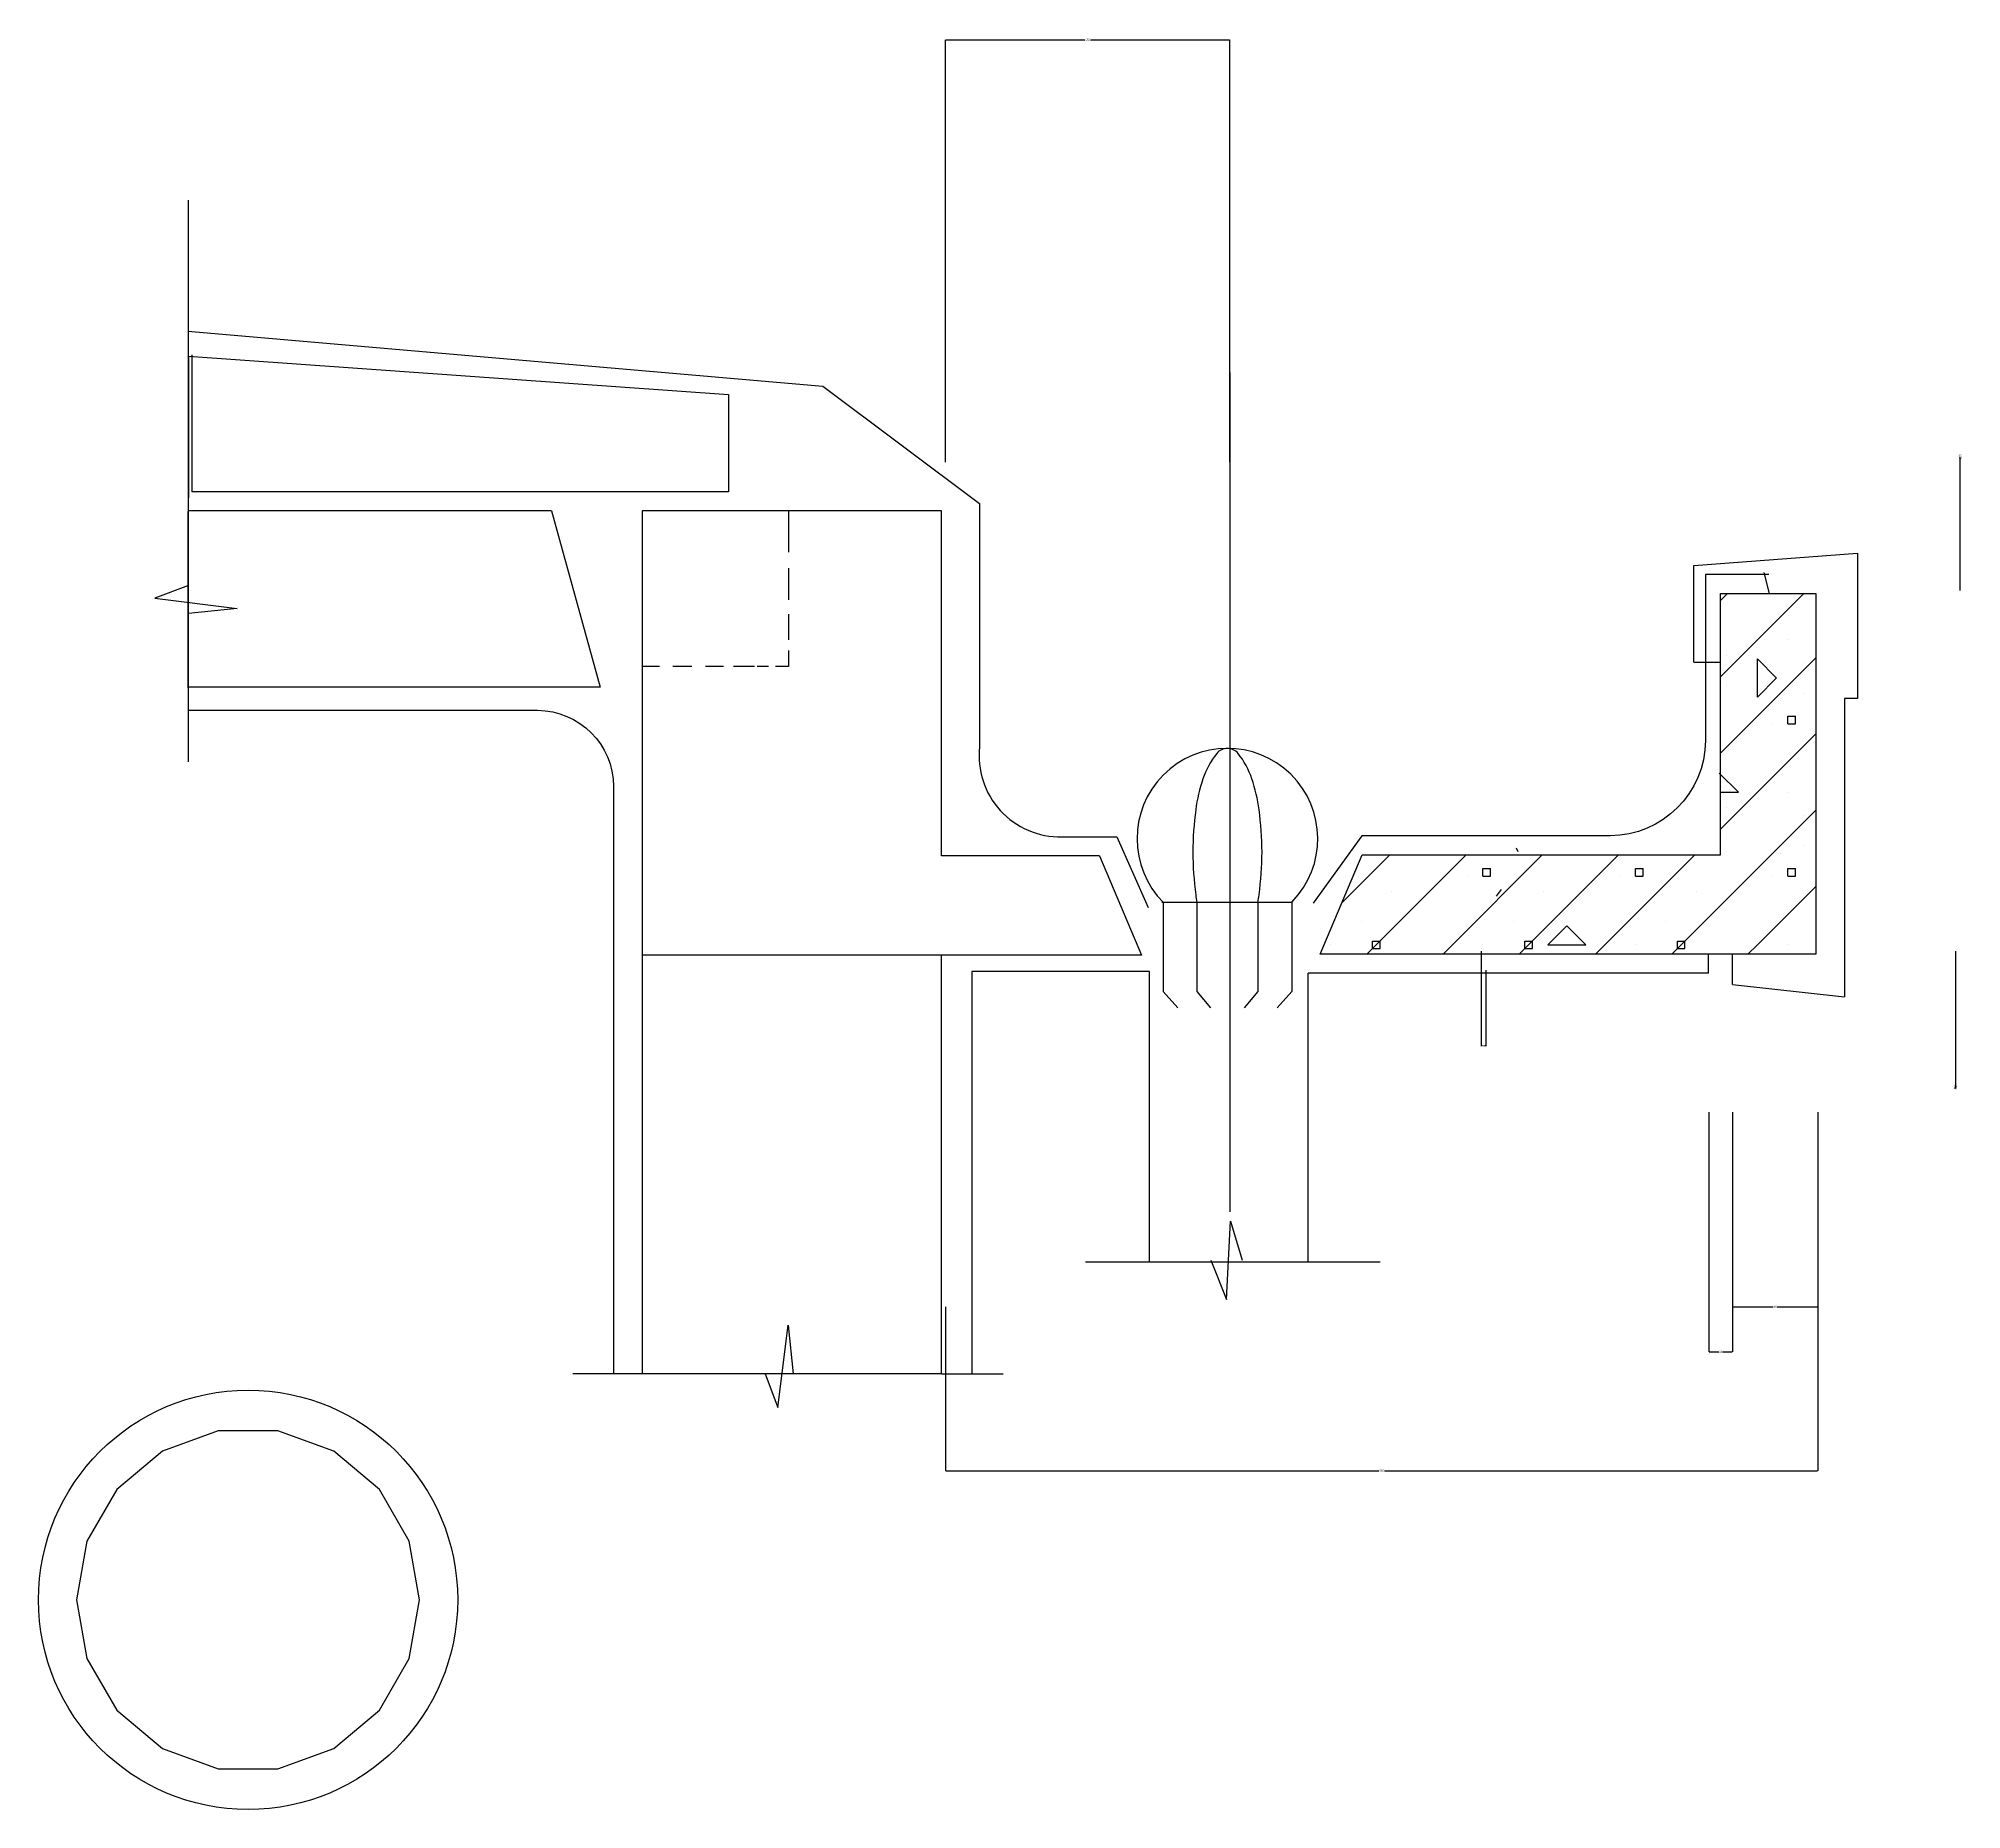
# Model space of a CAD drawing. Header units: metres. Extents: x 18354 to 19363, y 9118 to 10047.
import ezdxf

# ---------------------------------------------------------------- set-up
doc = ezdxf.new("R2010")
doc.units = ezdxf.units.M
doc.layers.add('PUB_DIM', color=3, linetype='Continuous')
doc.dimstyles.get("Standard").update_dxf_attribs({"dimtxt": 2.5, "dimasz": 2.5, "dimexe": 1.25, "dimexo": 0.625, "dimtad": 1, "dimcen": 2.5, "dimazin": 3, "dimtfac": 1, "dimtmove": 0, "dimatfit": 3})

# ---------------------------------------------------------------- blocks, each defined once
blk = doc.blocks.new('*D1')
for p, q in [((18829.43, 9824.78), (18829.43, 10046.47)), ((18829.68, 10046.47), (18902.56, 10046.47)), ((18905.56, 10046.47), (18978.44, 10046.47)), ((18978.69, 9824.78), (18978.69, 10046.47))]:
    blk.add_line(p, q)
at = {"layer": 'Defpoints'}
for p in [(18829.43, 10046.47), (18829.43, 9824.78), (18978.69, 9824.78)]:
    blk.add_point(p, dxfattribs=at)
at = {"layer": 'PUB_DIM', "insert": (18904.06, 10046.47), "char_height": 1, "attachment_point": 5}
blk.add_mtext('150', dxfattribs=at)
blk = doc.blocks.new('*D2')
for p, q in [((18829.43, 9381.81), (18829.43, 9295.81)), ((19287.18, 9381.81), (19287.18, 9295.81)), ((18829.68, 9295.81), (19056.805, 9295.81)), ((19059.805, 9295.81), (19286.93, 9295.81))]:
    blk.add_line(p, q)
at = {"layer": 'Defpoints'}
for p in [(18829.43, 9381.81), (19287.18, 9381.81), (18829.43, 9295.81)]:
    blk.add_point(p, dxfattribs=at)
at = {"layer": 'PUB_DIM', "insert": (19058.305, 9295.81), "char_height": 1, "attachment_point": 5}
blk.add_mtext('500', dxfattribs=at)
blk = doc.blocks.new('*D3')
for p, q in [((19359.33, 9568.4), (19359.33, 9496.25)), ((19359.33, 9546.01), (19359.33, 9496.25)), ((19359.08, 9496.25), (19358.83, 9496.25)), ((19359.33, 9496.25), (19359.33, 9496.25)), ((19359.58, 9496.25), (19359.83, 9496.25))]:
    blk.add_line(p, q)
at = {"layer": 'Defpoints'}
for p in [(19359.33, 9568.4), (19359.33, 9546.01), (19359.33, 9496.25)]:
    blk.add_point(p, dxfattribs=at)
at = {"layer": 'PUB_DIM', "insert": (19359.33, 9497.375), "char_height": 1, "attachment_point": 5}
blk.add_mtext('30', dxfattribs=at)
blk = doc.blocks.new('*D4')
for p, q in [((19242.4, 9483.81), (19242.4, 9381.81)), ((19287.18, 9483.81), (19287.18, 9381.81)), ((19242.65, 9381.81), (19263.79, 9381.81)), ((19265.79, 9381.81), (19286.93, 9381.81))]:
    blk.add_line(p, q)
at = {"layer": 'Defpoints'}
for p in [(19242.4, 9483.81), (19287.18, 9483.81), (19242.4, 9381.81)]:
    blk.add_point(p, dxfattribs=at)
at = {"layer": 'PUB_DIM', "insert": (19264.79, 9381.81), "char_height": 1, "attachment_point": 5}
blk.add_mtext('60', dxfattribs=at)
blk = doc.blocks.new('*D5')
for p, q in [((19229.96, 9483.81), (19229.96, 9358.19)), ((19242.4, 9483.81), (19242.4, 9358.19)), ((19230.21, 9358.19), (19235.18, 9358.19)), ((19237.18, 9358.19), (19242.15, 9358.19))]:
    blk.add_line(p, q)
at = {"layer": 'Defpoints'}
for p in [(19229.96, 9483.81), (19242.4, 9483.81), (19229.96, 9358.19)]:
    blk.add_point(p, dxfattribs=at)
at = {"layer": 'PUB_DIM', "insert": (19236.18, 9358.19), "char_height": 1, "attachment_point": 5}
blk.add_mtext('10', dxfattribs=at)
blk = doc.blocks.new('*D6')
for p, q in [((19110.55, 9568.4), (19110.55, 9518.64)), ((19113.03, 9558.44), (19113.03, 9518.64)), ((19111.29, 9518.64), (19110.3, 9518.64)), ((19113.28, 9518.64), (19112.29, 9518.64))]:
    blk.add_line(p, q)
at = {"layer": 'Defpoints'}
for p in [(19110.55, 9568.4), (19113.03, 9558.44), (19113.03, 9518.64)]:
    blk.add_point(p, dxfattribs=at)
at = {"layer": 'PUB_DIM', "insert": (19111.79, 9518.64), "char_height": 1, "attachment_point": 5}
blk.add_mtext('5', dxfattribs=at)
blk = doc.blocks.new('*D7')
for p, q in [((19361.56, 9827.13), (19361.31, 9827.13)), ((19361.81, 9757.47), (19361.81, 9827.13)), ((19361.81, 9777.37), (19361.81, 9827.13)), ((19361.81, 9827.13), (19361.81, 9827.13)), ((19362.06, 9827.13), (19362.31, 9827.13))]:
    blk.add_line(p, q)
at = {"layer": 'Defpoints'}
for p in [(19361.81, 9827.13), (19361.81, 9777.37), (19361.81, 9757.47)]:
    blk.add_point(p, dxfattribs=at)
at = {"layer": 'PUB_DIM', "insert": (19361.81, 9828.255), "char_height": 1, "attachment_point": 5}
blk.add_mtext('30', dxfattribs=at)

msp = doc.modelspace()

# ---------------------------------------------------------------- linework, layer by layer
for p, q in [((18432.2, 9824.71), (18432.2, 9962.3)), ((18431.87, 9893.57), (18765.05, 9864.78)), ((18432.22, 9880.5), (18432.2, 9806.21)), ((18432.22, 9880.5), (18715.56, 9860.34)), ((18433.93, 9881.24), (18433.93, 9809.26)), ((18715.56, 9860.34), (18715.56, 9809.26)), ((18765.05, 9864.78), (18847.31, 9803.09)), ((18432.2, 9667.62), (18432.2, 9824.71)), ((18715.56, 9809.26), (18433.93, 9809.26)), ((18431.87, 9798.98), (18431.87, 9706.43)), ((18747.14, 9799.38), (18747.14, 9777.6)), ((18847.31, 9803.09), (18847.31, 9675.58)), ((18747.14, 9769.28), (18747.14, 9752.63)), ((19222.17, 9770.71), (19307.9, 9777.17)), ((19222.17, 9719.97), (19222.17, 9770.71)), ((19307.9, 9777.17), (19307.9, 9700.95)), ((18432.2, 9760.18), (18414.58, 9753.58)), ((18414.58, 9753.58), (18457.75, 9748.07)), ((18457.75, 9748.07), (18432.2, 9745.43)), ((19235.96, 9752.16), (19239.75, 9755.95)), ((19255.46, 9731.66), (19279.75, 9755.95)), ((18747.14, 9745.11), (18747.14, 9731.68)), ((19236.07, 9712.27), (19255.46, 9731.66)), ((19255.46, 9731.66), (19255.46, 9731.66)), ((19271.46, 9731.66), (19271.46, 9731.66)), ((18679.34, 9717.63), (18670.27, 9717.63)), ((18696.26, 9717.63), (18686.32, 9717.63)), ((18712.9, 9717.63), (18703.51, 9717.63)), ((18729.28, 9717.63), (18718.27, 9717.63)), ((18735.46, 9717.63), (18730.63, 9717.63)), ((18736.53, 9717.63), (18735.46, 9717.63)), ((18747.14, 9717.63), (18740.29, 9717.63)), ((18747.14, 9726.04), (18747.14, 9717.63)), ((19222.17, 9719.97), (19236.07, 9719.97)), ((19239.46, 9723.66), (19239.46, 9723.66)), ((19255.46, 9691.66), (19286.07, 9722.27)), ((19255.46, 9721.66), (19265.5, 9711.62)), ((19255.46, 9701.66), (19255.46, 9721.66)), ((19279.46, 9719.66), (19279.46, 9719.66)), ((19239.46, 9707.66), (19239.46, 9707.66)), ((19255.46, 9701.66), (19265.5, 9711.7)), ((19267.46, 9699.66), (19267.46, 9699.66)), ((19279.46, 9703.66), (19279.46, 9703.66)), ((19301.07, 9700.95), (19301.07, 9566.71)), ((19307.9, 9700.95), (19301.07, 9700.95)), ((19236.07, 9672.27), (19255.46, 9691.66)), ((19255.46, 9691.66), (19255.46, 9691.66)), ((19263.46, 9687.66), (19263.46, 9687.66)), ((19271.46, 9687.66), (19271.46, 9691.66)), ((19271.46, 9691.66), (19275.46, 9691.66)), ((19271.46, 9687.66), (19275.46, 9687.66)), ((19275.46, 9687.66), (19275.46, 9691.66)), ((19236.07, 9632.27), (19286.07, 9682.27)), ((19245.46, 9651.66), (19235.42, 9661.7)), ((19236.07, 9651.66), (19245.46, 9651.66)), ((19271.46, 9651.66), (19271.46, 9651.66)), ((19239.46, 9643.66), (19239.46, 9643.66)), ((19255.46, 9611.66), (19286.07, 9642.27)), ((19279.46, 9639.66), (19279.46, 9639.66)), ((18890.5, 9628.29), (18919.3, 9628.29)), ((18919.3, 9628.29), (18935.75, 9591.27)), ((19239.46, 9627.66), (19239.46, 9627.66)), ((19055.46, 9611.66), (19062.6, 9618.8)), ((19095.46, 9571.66), (19142.6, 9618.8)), ((19095.46, 9611.66), (19102.6, 9618.8)), ((19128.95, 9622.62), (19129.77, 9620.56)), ((19175.46, 9611.66), (19182.6, 9618.8)), ((19215.46, 9611.66), (19222.6, 9618.8)), ((19267.46, 9619.66), (19267.46, 9619.66)), ((19279.46, 9623.66), (19279.46, 9623.66)), ((19037.45, 9593.65), (19055.46, 9611.66)), ((19050.51, 9566.71), (19095.46, 9611.66)), ((19055.46, 9611.66), (19055.46, 9611.66)), ((19095.46, 9611.66), (19095.46, 9611.66)), ((19103.46, 9607.66), (19103.46, 9607.66)), ((19111.46, 9607.66), (19111.46, 9611.66)), ((19111.46, 9611.66), (19115.46, 9611.66)), ((19111.46, 9607.66), (19115.46, 9607.66)), ((19115.46, 9607.66), (19115.46, 9611.66)), ((19130.51, 9566.71), (19175.46, 9611.66)), ((19170.51, 9566.71), (19215.46, 9611.66)), ((19175.46, 9611.66), (19175.46, 9611.66)), ((19183.46, 9607.66), (19183.46, 9607.66)), ((19191.46, 9607.66), (19191.46, 9611.66)), ((19191.46, 9611.66), (19195.46, 9611.66)), ((19191.46, 9607.66), (19195.46, 9607.66)), ((19195.46, 9607.66), (19195.46, 9611.66)), ((19210.51, 9566.71), (19255.46, 9611.66)), ((19215.46, 9611.66), (19215.46, 9611.66)), ((19255.46, 9611.66), (19255.46, 9611.66)), ((19263.46, 9607.66), (19263.46, 9607.66)), ((19271.46, 9607.66), (19271.46, 9611.66)), ((19271.46, 9611.66), (19275.46, 9611.66)), ((19271.46, 9607.66), (19275.46, 9607.66)), ((19275.46, 9607.66), (19275.46, 9611.66)), ((19063.46, 9599.66), (19063.46, 9599.66)), ((19121.07, 9600.69), (19118.43, 9597.17)), ((19143.46, 9599.66), (19143.46, 9599.66)), ((19223.46, 9599.66), (19223.46, 9599.66)), ((19255.46, 9571.66), (19286.07, 9602.27)), ((18942.89, 9593.99), (19011.09, 9593.99)), ((18943.6, 9593.99), (18943.6, 9547.1)), ((18961.35, 9593.99), (18961.35, 9547.1)), ((18993.37, 9593.99), (18993.37, 9547.1)), ((19011.11, 9593.99), (19011.11, 9547.1)), ((19047.46, 9583.66), (19047.46, 9583.66)), ((19127.46, 9583.66), (19127.46, 9583.66)), ((19145.46, 9571.66), (19155.5, 9581.7)), ((19165.46, 9571.66), (19155.42, 9581.7)), ((19207.46, 9583.66), (19207.46, 9583.66)), ((19031.46, 9571.66), (19031.46, 9571.66)), ((19053.46, 9573.66), (19057.46, 9573.66)), ((19053.46, 9569.66), (19053.46, 9573.66)), ((19053.46, 9569.66), (19057.46, 9569.66)), ((19057.46, 9569.66), (19057.46, 9573.66)), ((19090.51, 9566.71), (19095.46, 9571.66)), ((19095.46, 9571.66), (19095.46, 9571.66)), ((19111.46, 9571.66), (19111.46, 9571.66)), ((19133.46, 9573.66), (19137.46, 9573.66)), ((19133.46, 9569.66), (19133.46, 9573.66)), ((19133.46, 9569.66), (19137.46, 9569.66)), ((19137.46, 9569.66), (19137.46, 9573.66)), ((19145.46, 9571.66), (19165.46, 9571.66)), ((19191.46, 9571.66), (19191.46, 9571.66)), ((19213.46, 9573.66), (19217.46, 9573.66)), ((19213.46, 9569.66), (19213.46, 9573.66)), ((19213.46, 9569.66), (19217.46, 9569.66)), ((19217.46, 9569.66), (19217.46, 9573.66)), ((19229.88, 9556.71), (19229.88, 9566.71)), ((19242.44, 9550.81), (19242.44, 9566.71)), ((19250.51, 9566.71), (19255.46, 9571.66)), ((19255.46, 9571.66), (19255.46, 9571.66)), ((19271.46, 9571.66), (19271.46, 9571.66)), ((19301.07, 9566.71), (19301.07, 9544.34)), ((18670.44, 9346.54), (18670.44, 9564.53)), ((18843.2, 9557.67), (18843.2, 9346.54)), ((18936.52, 9557.67), (18843.2, 9557.67)), ((18936.52, 9405.35), (18936.52, 9557.67)), ((19024.82, 9556.71), (19019.77, 9556.71)), ((19019.77, 9405.35), (19019.77, 9556.71)), ((19229.88, 9556.71), (19024.82, 9556.71)), ((18943.6, 9547.1), (18951.29, 9538.6)), ((18961.35, 9547.1), (18968.52, 9538.6)), ((18993.37, 9547.1), (18986.19, 9538.6)), ((19011.11, 9547.1), (19003.42, 9538.6)), ((19242.44, 9550.81), (19301.23, 9544.32)), ((18976.88, 9385.62), (18978.94, 9426.75)), ((18978.94, 9426.75), (18985.11, 9406.18)), ((18902.83, 9405.35), (19057.43, 9405.35)), ((18968.66, 9406.18), (18976.88, 9385.62)), ((18741.4, 9328.93), (18746.91, 9372.09)), ((18746.91, 9372.09), (18749.55, 9346.54)), ((18670.27, 9346.54), (18633.93, 9346.54)), ((18827.36, 9346.54), (18670.27, 9346.54)), ((18734.79, 9346.54), (18741.4, 9328.93)), ((18827.36, 9346.54), (18859.66, 9346.54))]:
    msp.add_line(p, q)
for points in [[(18978.69, 9871.91), (18978.69, 9431.57)], [(18622.76, 9799.38), (18648.31, 9706.84), (18432.2, 9706.84)], [(18622.76, 9799.38), (18432.2, 9799.38)], [(18670.27, 9799.38), (18670.27, 9346.54)], [(18827.36, 9799.38), (18670.27, 9799.38)], [(18827.36, 9618.37), (18827.36, 9799.38)], [(19261.8, 9755.95), (19258.93, 9766.97)], [(19048.07, 9618.8), (19236.07, 9618.8), (19236.07, 9755.95), (19286.07, 9755.95), (19286.07, 9566.71), (19026.07, 9566.71), (19048.07, 9618.8)], [(19047.85, 9628.81), (19022.44, 9593.49)], [(18910.31, 9618.37), (18827.36, 9618.37)], [(18910.31, 9618.37), (18932.31, 9566.27)], [(18932.31, 9566.27), (18670.27, 9566.27)], [(18827.36, 9346.54), (18827.36, 9566.27)]]:
    msp.add_lwpolyline(points)
for points in [[(19261.37, 9765.96), (19228.19, 9765.96), (19228.19, 9678.81, -0.41), (19178.19, 9628.81), (19047.85, 9628.81)], [(18432.2, 9694.73), (18615.29, 9694.73, -0.41), (18655.29, 9654.73), (18655.29, 9346.54)], [(18993.35, 9593.9, 0.01), (18993.99, 9597.88, 0.03), (18995.53, 9620.21, 0.03), (18993.99, 9642.54, 0.05), (18990.21, 9658.75, 0.09), (18982.95, 9672.04, 0.23), (18977.36, 9674.72, 0.23), (18971.76, 9672.04, 0.09), (18964.51, 9658.75, 0.05), (18960.72, 9642.54, 0.03), (18959.19, 9620.21, 0.03)], [(18959.19, 9620.21, 0.03), (18960.72, 9597.88, 0.01), (18961.36, 9593.91, 0.06)]]:
    msp.add_lwpolyline(points, format="xyb")
for centre, radius, start, end in [((18889.64, 9670.87), 42.59, 173.64, 271.16), ((18977.36, 9627.3), 47.42, 315.75, 224.97)]:
    msp.add_arc(centre, radius, start, end)
at = {"layer": 'PUB_DIM'}
msp.add_lwpolyline([(18553.51, 9228.05), (18548.08, 9258.83), (18532.45, 9285.9), (18508.51, 9305.99), (18479.14, 9316.68), (18447.88, 9316.68), (18418.51, 9305.99), (18394.56, 9285.9), (18378.93, 9258.83), (18373.51, 9228.05), (18378.93, 9197.27), (18394.56, 9170.2), (18418.51, 9150.11), (18447.88, 9139.42), (18479.14, 9139.42), (18508.51, 9150.11), (18532.45, 9170.2), (18548.08, 9197.27), (18553.51, 9228.05)], dxfattribs=at)
msp.add_circle((18463.51, 9228.05), 110, dxfattribs=at)

# ---------------------------------------------------------------- dimensions: what is measured, and where the dimension line sits
for base, p1, p2, text, picture, middle in [((18829.43, 10046.47), (18829.43, 9824.78), (18978.69, 9824.78), '150', '*D1', (18904.06, 10046.47)), ((19361.81, 9827.13), (19361.81, 9757.47), (19361.81, 9777.37), '30', '*D7', (19361.81, 9828.255)), ((19113.03, 9518.64), (19113.03, 9558.44), (19110.55, 9568.4), '5', '*D6', (19111.79, 9518.64)), ((19359.33, 9496.25), (19359.33, 9546.01), (19359.33, 9568.4), '30', '*D3', (19359.33, 9497.375)), ((19229.96, 9358.19), (19229.96, 9483.81), (19242.4, 9483.81), '10', '*D5', (19236.18, 9358.19)), ((19242.4, 9381.81), (19242.4, 9483.81), (19287.18, 9483.81), '60', '*D4', (19264.79, 9381.81)), ((18829.43, 9295.81), (18829.43, 9381.81), (19287.18, 9381.81), '500', '*D2', (19058.305, 9295.81))]:
    dim = msp.add_linear_dim(base=base, p1=p1, p2=p2, text=text, dimstyle='Standard', dxfattribs=at)
    dim.commit()
    dim.dimension.update_dxf_attribs({"geometry": picture, "text_midpoint": middle})

doc.saveas('drawing.dxf')
